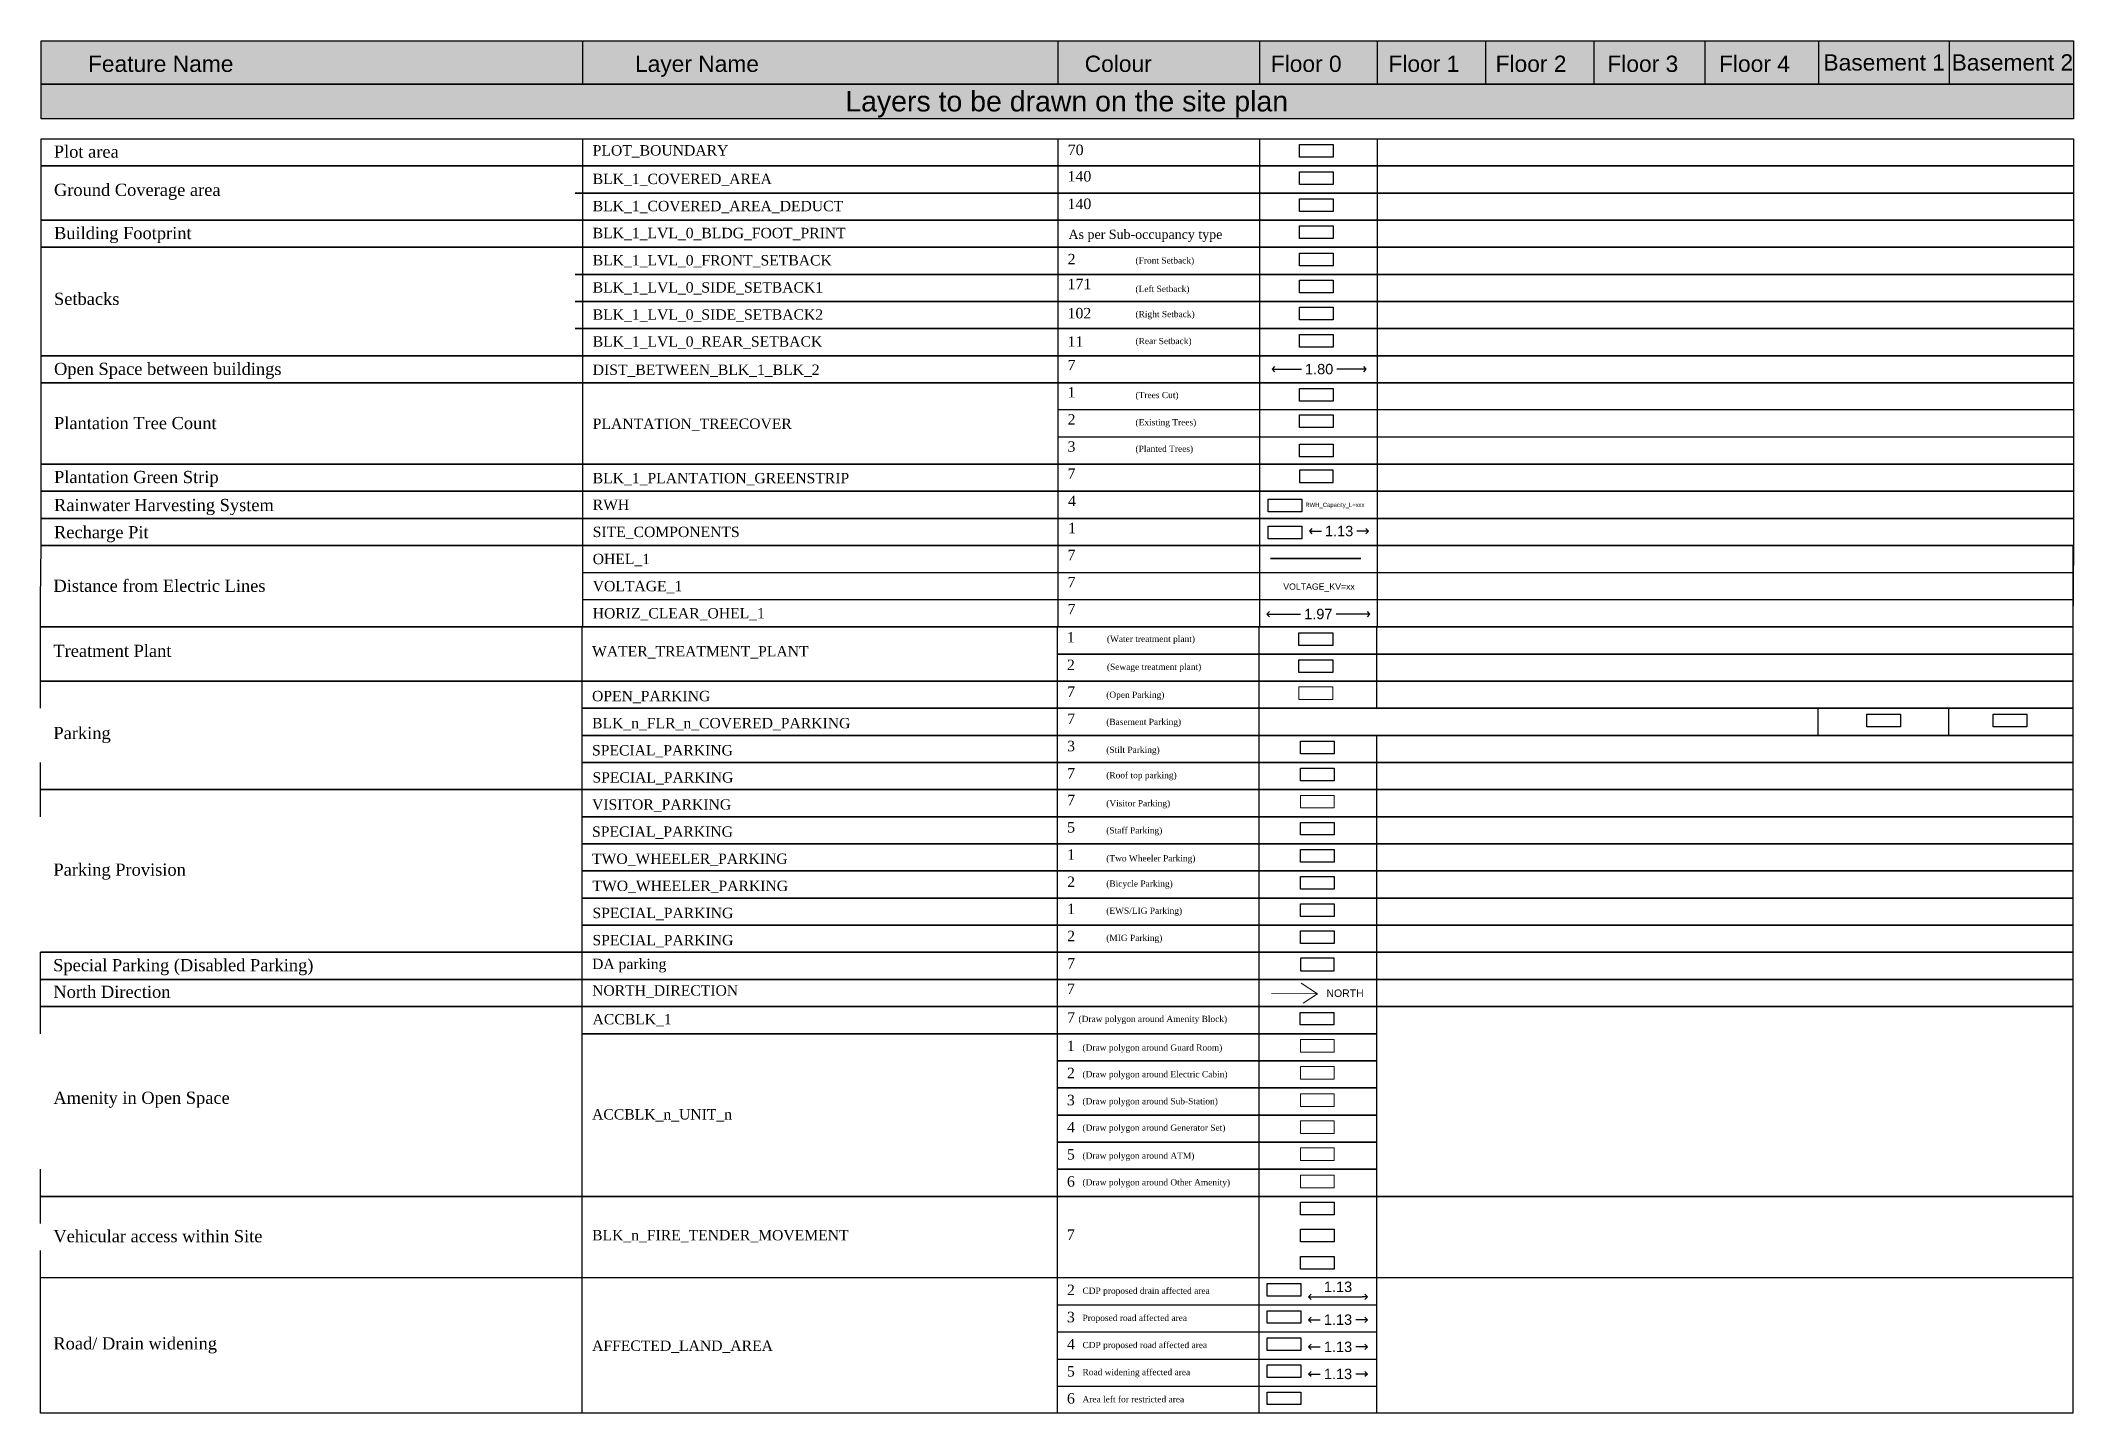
# Model space of a CAD drawing. Header units: millimetres. Extents: x -9481 to -9285, y 28735 to 28829.
# Drawn here: x -9481.26 to -9442.22, y 28802.96 to 28829.32 of the extents above; entities that cross this region are included whole.
import ezdxf

# ---------------------------------------------------------------- set-up
doc = ezdxf.new("R2010")
doc.units = ezdxf.units.MM
doc.header["$PDMODE"] = 34
doc.header["$PDSIZE"] = -15
doc.linetypes.add('CONTINULUS', pattern=[0])
for name, color, linetype in [('ACCBLK_1', 7, 'Continuous'), ('BLK_1_PLANTATION_GREENSTRIP', 7, 'Continuous'), ('DA parking', 7, 'Continuous'), ('DIST_BETWEEN_BLK_1_BLK_2', 7, 'Continuous'), ('HATCH', 7, 'Continuous'), ('PLANTATION_TREECOVER', 7, 'Continuous'), ('SITE_COMPONENTS', 7, 'Continuous'), ('TWO_WHEELER_PARKING', 7, 'Continuous'), ('WATER_TREATMENT_PLANT', 7, 'Continuous')]:
    doc.layers.add(name, color=color, linetype=linetype)
for name, color, linetype, lineweight in [('ACCBLK_1_UNIT_1', 7, 'Continuous', 0), ('AFFECTED_LAND_AREA', 1, 'Continuous', 30), ('NORTH_DIRECTION', 7, 'Continuous', 0), ('OPEN_PARKING', 7, 'Continuous', 0), ('PLAN', 7, 'Continuous', 40)]:
    doc.layers.add(name, color=color, linetype=linetype, lineweight=lineweight)
for name, color, linetype, plot in [('BLK_1_COVERED_AREA', 140, 'Continuous', False), ('BLK_1_COVERED_AREA_DEDUCT', 140, 'Continuous', False), ('BLK_1_FIRE_TENDER_MOVEMENT', 7, 'Continuous', False), ('BLK_1_FLR_-1_COVERED_PARKING', 7, 'Continuous', False), ('BLK_1_FLR_-2_COVERED_PARKING', 7, 'Continuous', False), ('BLK_1_LVL_0_BLDG_FOOT_PRINT', 1, 'Continuous', False), ('BLK_1_LVL_0_FRONT_SETBACK', 2, 'Continuous', False), ('BLK_1_LVL_0_REAR_SETBACK', 11, 'Continuous', False), ('BLK_1_LVL_0_SIDE_SETBACK1', 171, 'Continuous', False), ('BLK_1_LVL_0_SIDE_SETBACK2', 102, 'Continuous', False), ('BLK_2_FIRE_TENDER_MOVEMENT', 7, 'Continuous', False), ('BLK_3_FIRE_TENDER_MOVEMENT', 7, 'Continuous', False), ('HORIZ_CLEAR_OHEL_1', 7, 'Continuous', False), ('OHEL_1', 7, 'Continuous', False), ('PLOT_BOUNDARY', 70, 'Continuous', False), ('RWH', 4, 'Continuous', False), ('SPECIAL_PARKING', 7, 'Continuous', False), ('VOLTAGE_1', 7, 'Continuous', False)]:
    doc.layers.add(name, color=color, linetype=linetype, plot=plot)
doc.styles.add('Arial', font='arial.ttf', dxfattribs={"height": 0.2})
doc.styles.add('MtXpl_Georgia', font='georgiab.ttf')
doc.styles.get("Standard").update_dxf_attribs({"font": 'arial.ttf', "height": 0.25})
doc.styles.add('style2', font='arial.ttf', dxfattribs={"height": 0.3})
doc.dimstyles.new('INT DIM', dxfattribs={"dimtxt": 0.3, "dimasz": 0.1, "dimexe": 0.18, "dimexo": 0.0625, "dimgap": 0.09, "dimtad": 0, "dimzin": 0, "dimdsep": 46, "dimtxsty": 'style2', "dimblk": 'OPEN90', "dimcen": 0.09, "dimse1": 1, "dimse2": 1, "dimclrd": 250, "dimclrt": 256, "dimadec": 0, "dimazin": 0, "dimtfac": 1, "dimtofl": 0, "dimtmove": 0, "dimatfit": 3, "dimfxl": 0.18, "dimtolj": 1, "dimtzin": 0, "dimlwd": -1, "dimarcsym": 0})

msp = doc.modelspace()

# ---------------------------------------------------------------- texts
at = {"linetype": 'CONTINULUS', "style": 'MtXpl_Georgia'}
for s, height, p in [('Plot area', 0.2341, (-9481.005, 28827.068)), ('PLOT_BOUNDARY', 0.19901, (-9470.655, 28827.11)), ('70', 0.2012, (-9461.531, 28827.118)), ('140', 0.2012, (-9461.535, 28826.612)), ('Ground Coverage area', 0.23406, (-9481.002, 28826.335)), ('BLK_1_COVERED_AREA', 0.19901, (-9470.655, 28826.562)), ('BLK_1_COVERED_AREA_DEDUCT', 0.19901, (-9470.655, 28826.041)), ('140', 0.2012, (-9461.535, 28826.082)), ('Building Footprint', 0.23406, (-9481.001, 28825.505)), ('BLK_1_LVL_0_BLDG_FOOT_PRINT', 0.19901, (-9470.655, 28825.523)), ('As per Sub-occupancy type', 0.17748, (-9461.517, 28825.509)), ('2', 0.201, (-9461.534, 28825.021)), ('BLK_1_LVL_0_FRONT_SETBACK', 0.19901, (-9470.655, 28825)), ('(Front Setback)', 0.11941, (-9460.23, 28825.037)), ('Setbacks', 0.2341, (-9481.001, 28824.242)), ('BLK_1_LVL_0_SIDE_SETBACK1', 0.19901, (-9470.655, 28824.479)), ('171', 0.2012, (-9461.535, 28824.544)), ('(Left Setback)', 0.11941, (-9460.23, 28824.49)), ('BLK_1_LVL_0_SIDE_SETBACK2', 0.19901, (-9470.655, 28823.958)), ('102', 0.2012, (-9461.535, 28823.983)), ('(Right Setback)', 0.11941, (-9460.23, 28824.006)), ('BLK_1_LVL_0_REAR_SETBACK', 0.19901, (-9470.655, 28823.44)), ('11', 0.2012, (-9461.535, 28823.438)), ('(Rear Setback)', 0.11941, (-9460.23, 28823.489)), ('Open Space between buildings', 0.23406, (-9481.001, 28822.897)), ('DIST_BETWEEN_BLK_1_BLK_2', 0.19901, (-9470.655, 28822.898)), ('7', 0.201, (-9461.535, 28822.985)), ('1', 0.201, (-9461.535, 28822.465)), ('(Trees Cut)', 0.11941, (-9460.23, 28822.452)), ('Plantation Tree Count', 0.23406, (-9481.001, 28821.857)), ('2', 0.201, (-9461.535, 28821.944)), ('PLANTATION_TREECOVER', 0.19901, (-9470.655, 28821.861)), ('(Existing Trees)', 0.11941, (-9460.23, 28821.93)), ('3', 0.201, (-9461.535, 28821.423)), ('(Planted Trees)', 0.11941, (-9460.23, 28821.421)), ('Plantation Green Strip', 0.23406, (-9481.001, 28820.821)), ('BLK_1_PLANTATION_GREENSTRIP', 0.19901, (-9470.655, 28820.817)), ('7', 0.201, (-9461.535, 28820.903)), ('4', 0.201, (-9461.526, 28820.378)), ('Rainwater Harvesting System', 0.23406, (-9481.001, 28820.283)), ('RWH', 0.199, (-9470.655, 28820.306)), ('Recharge Pit', 0.23406, (-9481.001, 28819.762)), ('SITE_COMPONENTS', 0.19901, (-9470.655, 28819.785)), ('1', 0.201, (-9461.526, 28819.857)), ('OHEL_1', 0.199, (-9470.655, 28819.265)), ('7', 0.201, (-9461.535, 28819.341)), ('Distance from Electric Lines', 0.23406, (-9481.013, 28818.733)), ('7', 0.201, (-9461.535, 28818.82)), ('VOLTAGE_1', 0.199, (-9470.655, 28818.744)), ('HORIZ_CLEAR_OHEL_1', 0.19901, (-9470.655, 28818.223)), ('7', 0.201, (-9461.535, 28818.3)), ('1', 0.201, (-9461.547, 28817.761)), ('(Water treatment plant)', 0.11941, (-9460.78, 28817.771)), ('Treatment Plant', 0.23406, (-9481.014, 28817.484)), ('WATER_TREATMENT_PLANT', 0.19901, (-9470.667, 28817.492)), ('2', 0.201, (-9461.547, 28817.231)), ('(Sewage treatment plant)', 0.11941, (-9460.78, 28817.234)), ('OPEN_PARKING', 0.19901, (-9470.668, 28816.633)), ('7', 0.201, (-9461.543, 28816.717)), ('(Open Parking)', 0.11941, (-9460.792, 28816.697)), ('BLK_n_FLR_n_COVERED_PARKING', 0.19901, (-9470.667, 28816.113)), ('7', 0.201, (-9461.543, 28816.194)), ('(Basement Parking)', 0.11941, (-9460.792, 28816.177)), ('Parking', 0.2341, (-9481.013, 28815.906)), ('3', 0.201, (-9461.543, 28815.672)), ('SPECIAL_PARKING', 0.19901, (-9470.668, 28815.592)), ('(Stilt Parking)', 0.11941, (-9460.792, 28815.641)), ('SPECIAL_PARKING', 0.19901, (-9470.66, 28815.071)), ('7', 0.201, (-9461.543, 28815.149)), ('(Roof top parking)', 0.11941, (-9460.792, 28815.154)), ('VISITOR_PARKING', 0.19901, (-9470.668, 28814.551)), ('7', 0.201, (-9461.543, 28814.635)), ('(Visitor Parking)', 0.11941, (-9460.792, 28814.615)), ('5', 0.201, (-9461.543, 28814.112)), ('SPECIAL_PARKING', 0.19901, (-9470.667, 28814.03)), ('(Staff Parking)', 0.11941, (-9460.792, 28814.095)), ('Parking Provision', 0.23406, (-9481.013, 28813.283)), ('TWO_WHEELER_PARKING', 0.19901, (-9470.668, 28813.509)), ('1', 0.201, (-9461.543, 28813.589)), ('(Two Wheeler Parking)', 0.11941, (-9460.792, 28813.558)), ('TWO_WHEELER_PARKING', 0.19901, (-9470.66, 28812.989)), ('2', 0.201, (-9461.543, 28813.066)), ('(Bicycle Parking)', 0.11941, (-9460.792, 28813.072)), ('1', 0.201, (-9461.543, 28812.545)), ('SPECIAL_PARKING', 0.19901, (-9470.66, 28812.468)), ('(EWS/LIG Parking)', 0.11941, (-9460.792, 28812.551)), ('SPECIAL_PARKING', 0.19901, (-9470.66, 28811.947)), ('2', 0.201, (-9461.543, 28812.025)), ('(MIG Parking)', 0.11941, (-9460.792, 28812.03)), ('Special Parking (Disabled Parking)', 0.23406, (-9481.017, 28811.449)), ('DA parking', 0.199, (-9470.667, 28811.49)), ('7', 0.201, (-9461.543, 28811.499)), ('North Direction', 0.23406, (-9481.013, 28810.937)), ('NORTH_DIRECTION', 0.19901, (-9470.667, 28810.98)), ('7', 0.201, (-9461.547, 28811.011)), ('ACCBLK_1', 0.199, (-9470.658, 28810.429)), ('7', 0.201, (-9461.543, 28810.462)), ('(Draw polygon around Amenity Block)', 0.11941, (-9461.325, 28810.474)), ('1', 0.201, (-9461.547, 28809.916)), ('(Draw polygon around Guard Room)', 0.11941, (-9461.248, 28809.923)), ('2', 0.201, (-9461.547, 28809.395)), ('(Draw polygon around Electric Cabin)', 0.11941, (-9461.248, 28809.413)), ('Amenity in Open Space', 0.23406, (-9481.013, 28808.903)), ('3', 0.201, (-9461.547, 28808.875)), ('(Draw polygon around Sub-Station)', 0.11941, (-9461.248, 28808.895)), ('ACCBLK_n_UNIT_n', 0.19901, (-9470.667, 28808.602)), ('4', 0.201, (-9461.547, 28808.354)), ('(Draw polygon around Generator Set)', 0.11941, (-9461.248, 28808.385)), ('5', 0.201, (-9461.547, 28807.833)), ('(Draw polygon around ATM)', 0.11941, (-9461.248, 28807.848)), ('6', 0.201, (-9461.547, 28807.313)), ('(Draw polygon around Other Amenity)', 0.11941, (-9461.248, 28807.337)), ('Vehicular access within Site', 0.23406, (-9481.013, 28806.245)), ('BLK_n_FIRE_TENDER_MOVEMENT', 0.19901, (-9470.667, 28806.282)), ('7', 0.201, (-9461.547, 28806.291)), ('2', 0.201, (-9461.547, 28805.23)), ('CDP proposed drain affected area ', 0.11941, (-9461.248, 28805.255)), ('3', 0.201, (-9461.547, 28804.709)), ('Proposed road affected area', 0.11941, (-9461.248, 28804.734)), ('Road/ Drain widening', 0.23406, (-9481.013, 28804.187)), ('AFFECTED_LAND_AREA', 0.19901, (-9470.667, 28804.16)), ('4', 0.201, (-9461.547, 28804.189)), ('CDP proposed road affected area', 0.11941, (-9461.248, 28804.213)), ('5', 0.201, (-9461.547, 28803.668)), ('Road widening affected area', 0.11941, (-9461.248, 28803.693)), ('6', 0.201, (-9461.547, 28803.147)), ('Area left for restricted area', 0.11941, (-9461.248, 28803.172))]:
    msp.add_text(s, height=height, dxfattribs=at).set_placement(p)
at = {"color": 18, "true_color": 0x000000, "insert": (-9465.804, 28828.348), "char_height": 0.39118, "attachment_point": 1}
msp.add_mtext_dynamic_manual_height_columns('Layers to be drawn on the site plan', width=11.88863, gutter_width=1.633, heights=[0], dxfattribs=at)
at = {"layer": 'NORTH_DIRECTION', "color": 7, "insert": (-9456.563, 28811.099), "char_height": 0.144, "attachment_point": 1}
msp.add_mtext_dynamic_manual_height_columns('NORTH', width=0.82897, gutter_width=0.72, heights=[0], dxfattribs=at)
at = {"layer": 'RWH', "color": 4, "insert": (-9456.967, 28820.443), "char_height": 0.081, "attachment_point": 1}
msp.add_mtext_dynamic_manual_height_columns('RWH_Capacity_L=xxx', width=0.42206, gutter_width=0.405, heights=[0], dxfattribs=at)
at = {"layer": 'VOLTAGE_1', "color": 7, "linetype": 'CONTINULUS', "ltscale": 0.05, "insert": (-9457.392, 28818.894), "char_height": 0.12, "attachment_point": 1, "style": 'Arial'}
msp.add_mtext_dynamic_manual_height_columns('VOLTAGE_KV=xx', width=22.85046, gutter_width=0.6, heights=[0], dxfattribs=at)

# ---------------------------------------------------------------- blocks, each defined once
blk = doc.blocks.new('_Open90')
at = {"layer": 'PLAN', "color": 0, "lineweight": -2}
for p, q in [((0, 0), (-1, 0)), ((-0.5, 0.5), (0, 0)), ((0, 0), (-0.5, -0.5))]:
    blk.add_line(p, q, dxfattribs=at)
blk = doc.blocks.new('*D5')
at = {"layer": 'Defpoints', "color": 0, "linetype": 'CONTINULUS', "ltscale": 0.05, "transparency": 16777216}
for p in [(-9457.602, 28823.008), (-9455.804, 28823.008), (-9455.804, 28823.008)]:
    blk.add_point(p, dxfattribs=at)
at = {"layer": 'DIST_BETWEEN_BLK_1_BLK_2', "color": 250, "ltscale": 0.05, "transparency": 16777216}
for p, q in [((-9457.502, 28823.008), (-9457.043, 28823.008)), ((-9455.904, 28823.008), (-9456.363, 28823.008))]:
    blk.add_line(p, q, dxfattribs=at)
at = {"layer": 'DIST_BETWEEN_BLK_1_BLK_2', "color": 250, "linetype": 'CONTINULUS', "ltscale": 0.05, "transparency": 16777216, "xscale": 0.1, "yscale": 0.1, "zscale": 0.1, "rotation": 180}
blk.add_blockref('_Open90', (-9457.602, 28823.008), dxfattribs=at)
at = {"layer": 'DIST_BETWEEN_BLK_1_BLK_2', "color": 250, "linetype": 'CONTINULUS', "ltscale": 0.05, "transparency": 16777216, "xscale": 0.1, "yscale": 0.1, "zscale": 0.1}
blk.add_blockref('_Open90', (-9455.804, 28823.008), dxfattribs=at)
at = {"layer": 'DIST_BETWEEN_BLK_1_BLK_2', "linetype": 'CONTINULUS', "ltscale": 0.05, "transparency": 16777216, "insert": (-9456.703, 28823.008), "char_height": 0.2, "attachment_point": 5, "style": 'Arial', "bg_fill": 3, "box_fill_scale": 1.1, "bg_fill_color": 256, "bg_fill_true_color": 13158600, "bg_fill_transparency": 0}
blk.add_mtext('\\A1;1.80', dxfattribs=at)
blk = doc.blocks.new('*D6')
at = {"layer": 'Defpoints', "color": 0, "linetype": 'CONTINULUS', "ltscale": 0.05, "transparency": 16777216}
for p in [(-9456.885, 28819.88), (-9455.754, 28819.899), (-9455.754, 28819.899)]:
    blk.add_point(p, dxfattribs=at)
at = {"layer": 'SITE_COMPONENTS', "color": 250, "ltscale": 0.05, "transparency": 16777216}
for p, q in [((-9456.785, 28819.899), (-9456.66, 28819.899)), ((-9455.854, 28819.899), (-9455.979, 28819.899))]:
    blk.add_line(p, q, dxfattribs=at)
at = {"layer": 'SITE_COMPONENTS', "color": 250, "linetype": 'CONTINULUS', "ltscale": 0.05, "transparency": 16777216, "xscale": 0.1, "yscale": 0.1, "zscale": 0.1, "rotation": 180}
blk.add_blockref('_Open90', (-9456.885, 28819.899), dxfattribs=at)
at = {"layer": 'SITE_COMPONENTS', "color": 250, "linetype": 'CONTINULUS', "ltscale": 0.05, "transparency": 16777216, "xscale": 0.1, "yscale": 0.1, "zscale": 0.1}
blk.add_blockref('_Open90', (-9455.754, 28819.899), dxfattribs=at)
at = {"layer": 'SITE_COMPONENTS', "linetype": 'CONTINULUS', "ltscale": 0.05, "transparency": 16777216, "insert": (-9456.32, 28819.899), "char_height": 0.2, "attachment_point": 5, "style": 'Arial', "bg_fill": 3, "box_fill_scale": 1.1, "bg_fill_color": 256, "bg_fill_true_color": 13158600, "bg_fill_transparency": 0}
blk.add_mtext('\\A1;1.13', dxfattribs=at)
blk = doc.blocks.new('*D7')
at = {"layer": 'Defpoints', "color": 0, "linetype": 'CONTINULUS', "ltscale": 0.05, "transparency": 16777216}
for p in [(-9457.705, 28818.308), (-9455.733, 28818.308), (-9455.733, 28818.306)]:
    blk.add_point(p, dxfattribs=at)
at = {"layer": 'HORIZ_CLEAR_OHEL_1', "color": 250, "ltscale": 0.05, "transparency": 16777216}
for p, q in [((-9457.605, 28818.306), (-9457.059, 28818.306)), ((-9455.833, 28818.306), (-9456.379, 28818.306))]:
    blk.add_line(p, q, dxfattribs=at)
at = {"layer": 'HORIZ_CLEAR_OHEL_1', "color": 250, "linetype": 'CONTINULUS', "ltscale": 0.05, "transparency": 16777216, "xscale": 0.1, "yscale": 0.1, "zscale": 0.1, "rotation": 180}
blk.add_blockref('_Open90', (-9457.705, 28818.306), dxfattribs=at)
at = {"layer": 'HORIZ_CLEAR_OHEL_1', "color": 250, "linetype": 'CONTINULUS', "ltscale": 0.05, "transparency": 16777216, "xscale": 0.1, "yscale": 0.1, "zscale": 0.1}
blk.add_blockref('_Open90', (-9455.733, 28818.306), dxfattribs=at)
at = {"layer": 'HORIZ_CLEAR_OHEL_1', "linetype": 'CONTINULUS', "ltscale": 0.05, "transparency": 16777216, "insert": (-9456.719, 28818.306), "char_height": 0.2, "attachment_point": 5, "style": 'Arial', "bg_fill": 3, "box_fill_scale": 1.1, "bg_fill_color": 256, "bg_fill_true_color": 13158600, "bg_fill_transparency": 0}
blk.add_mtext('\\A1;1.97', dxfattribs=at)
blk = doc.blocks.new('*D314')
at = {"layer": 'AFFECTED_LAND_AREA', "color": 250, "ltscale": 0.5, "transparency": 16777216}
blk.add_line((-9456.806, 28805.197), (-9455.875, 28805.197), dxfattribs=at)
at = {"layer": 'Defpoints', "color": 0, "ltscale": 0.5, "transparency": 16777216}
for p in [(-9456.906, 28805.178), (-9455.775, 28805.197), (-9455.775, 28805.197)]:
    blk.add_point(p, dxfattribs=at)
at = {"layer": 'AFFECTED_LAND_AREA', "color": 250, "ltscale": 0.5, "transparency": 16777216, "xscale": 0.1, "yscale": 0.1, "zscale": 0.1, "rotation": 180}
blk.add_blockref('_Open90', (-9456.906, 28805.197), dxfattribs=at)
at = {"layer": 'AFFECTED_LAND_AREA', "color": 250, "ltscale": 0.5, "transparency": 16777216, "xscale": 0.1, "yscale": 0.1, "zscale": 0.1}
blk.add_blockref('_Open90', (-9455.775, 28805.197), dxfattribs=at)
at = {"layer": 'AFFECTED_LAND_AREA', "ltscale": 0.5, "transparency": 16777216, "insert": (-9456.341, 28805.389), "char_height": 0.2, "attachment_point": 5, "style": 'Arial', "bg_fill": 3, "box_fill_scale": 1.1, "bg_fill_color": 256, "bg_fill_true_color": 13158600, "bg_fill_transparency": 0}
blk.add_mtext('\\A1;1.13', dxfattribs=at)
blk = doc.blocks.new('*D315')
at = {"layer": 'AFFECTED_LAND_AREA', "color": 250, "ltscale": 0.5, "transparency": 16777216}
for p, q in [((-9456.806, 28804.758), (-9456.681, 28804.758)), ((-9455.875, 28804.758), (-9456, 28804.758))]:
    blk.add_line(p, q, dxfattribs=at)
at = {"layer": 'Defpoints', "color": 0, "ltscale": 0.5, "transparency": 16777216}
for p in [(-9456.906, 28804.739), (-9455.775, 28804.758), (-9455.775, 28804.758)]:
    blk.add_point(p, dxfattribs=at)
at = {"layer": 'AFFECTED_LAND_AREA', "color": 250, "ltscale": 0.5, "transparency": 16777216, "xscale": 0.1, "yscale": 0.1, "zscale": 0.1, "rotation": 180}
blk.add_blockref('_Open90', (-9456.906, 28804.758), dxfattribs=at)
at = {"layer": 'AFFECTED_LAND_AREA', "color": 250, "ltscale": 0.5, "transparency": 16777216, "xscale": 0.1, "yscale": 0.1, "zscale": 0.1}
blk.add_blockref('_Open90', (-9455.775, 28804.758), dxfattribs=at)
at = {"layer": 'AFFECTED_LAND_AREA', "ltscale": 0.5, "transparency": 16777216, "insert": (-9456.341, 28804.758), "char_height": 0.2, "attachment_point": 5, "style": 'Arial', "bg_fill": 3, "box_fill_scale": 1.1, "bg_fill_color": 256, "bg_fill_true_color": 13158600, "bg_fill_transparency": 0}
blk.add_mtext('\\A1;1.13', dxfattribs=at)
blk = doc.blocks.new('*D316')
at = {"layer": 'AFFECTED_LAND_AREA', "color": 250, "ltscale": 0.5, "transparency": 16777216}
for p, q in [((-9456.806, 28804.237), (-9456.681, 28804.237)), ((-9455.875, 28804.237), (-9456, 28804.237))]:
    blk.add_line(p, q, dxfattribs=at)
at = {"layer": 'Defpoints', "color": 0, "ltscale": 0.5, "transparency": 16777216}
for p in [(-9456.906, 28804.219), (-9455.775, 28804.237), (-9455.775, 28804.237)]:
    blk.add_point(p, dxfattribs=at)
at = {"layer": 'AFFECTED_LAND_AREA', "color": 250, "ltscale": 0.5, "transparency": 16777216, "xscale": 0.1, "yscale": 0.1, "zscale": 0.1, "rotation": 180}
blk.add_blockref('_Open90', (-9456.906, 28804.237), dxfattribs=at)
at = {"layer": 'AFFECTED_LAND_AREA', "color": 250, "ltscale": 0.5, "transparency": 16777216, "xscale": 0.1, "yscale": 0.1, "zscale": 0.1}
blk.add_blockref('_Open90', (-9455.775, 28804.237), dxfattribs=at)
at = {"layer": 'AFFECTED_LAND_AREA', "ltscale": 0.5, "transparency": 16777216, "insert": (-9456.341, 28804.237), "char_height": 0.2, "attachment_point": 5, "style": 'Arial', "bg_fill": 3, "box_fill_scale": 1.1, "bg_fill_color": 256, "bg_fill_true_color": 13158600, "bg_fill_transparency": 0}
blk.add_mtext('\\A1;1.13', dxfattribs=at)
blk = doc.blocks.new('*D317')
at = {"layer": 'AFFECTED_LAND_AREA', "color": 250, "ltscale": 0.5, "transparency": 16777216}
for p, q in [((-9456.806, 28803.716), (-9456.681, 28803.716)), ((-9455.875, 28803.716), (-9456, 28803.716))]:
    blk.add_line(p, q, dxfattribs=at)
at = {"layer": 'Defpoints', "color": 0, "ltscale": 0.5, "transparency": 16777216}
for p in [(-9456.906, 28803.698), (-9455.775, 28803.716), (-9455.775, 28803.716)]:
    blk.add_point(p, dxfattribs=at)
at = {"layer": 'AFFECTED_LAND_AREA', "color": 250, "ltscale": 0.5, "transparency": 16777216, "xscale": 0.1, "yscale": 0.1, "zscale": 0.1, "rotation": 180}
blk.add_blockref('_Open90', (-9456.906, 28803.716), dxfattribs=at)
at = {"layer": 'AFFECTED_LAND_AREA', "color": 250, "ltscale": 0.5, "transparency": 16777216, "xscale": 0.1, "yscale": 0.1, "zscale": 0.1}
blk.add_blockref('_Open90', (-9455.775, 28803.716), dxfattribs=at)
at = {"layer": 'AFFECTED_LAND_AREA', "ltscale": 0.5, "transparency": 16777216, "insert": (-9456.341, 28803.716), "char_height": 0.2, "attachment_point": 5, "style": 'Arial', "bg_fill": 3, "box_fill_scale": 1.1, "bg_fill_color": 256, "bg_fill_true_color": 13158600, "bg_fill_transparency": 0}
blk.add_mtext('\\A1;1.13', dxfattribs=at)
blk = doc.blocks.new('Ho')
at = {"true_color": 0x991b1e}
h = blk.add_hatch(color=244, dxfattribs=at)
h.dxf.hatch_style = 1
h.paths.add_polyline_path([(-9481.246, 28805.433), (-9481.246, 28804.6), (-9470.852, 28804.6), (-9470.852, 28805.433)], flags=17)
h.paths.add_polyline_path([(-9470.852, 28805.433), (-9470.852, 28804.6), (-9461.72, 28804.6), (-9461.72, 28805.433)], flags=17)
h.paths.add_polyline_path([(-9457.85, 28804.6), (-9457.85, 28805.433), (-9461.72, 28805.433), (-9461.72, 28804.6)], flags=17)
h.paths.add_polyline_path([(-9457.85, 28805.433), (-9457.85, 28804.6), (-9455.59, 28804.6), (-9455.59, 28805.433)], flags=17)
h.paths.add_polyline_path([(-9455.59, 28805.433), (-9455.59, 28804.6), (-9453.509, 28804.6), (-9453.509, 28805.433)], flags=17)
h.paths.add_polyline_path([(-9453.509, 28805.433), (-9453.509, 28804.6), (-9451.428, 28804.6), (-9451.428, 28805.433)], flags=17)
h.paths.add_polyline_path([(-9449.296, 28805.433), (-9451.428, 28805.433), (-9451.428, 28804.6), (-9449.296, 28804.6)], flags=17)
h.paths.add_polyline_path([(-9447.114, 28805.433), (-9449.296, 28805.433), (-9449.296, 28804.6), (-9447.114, 28804.6)], flags=17)
h.paths.add_polyline_path([(-9447.114, 28804.6), (-9444.602, 28804.6), (-9444.602, 28805.433), (-9447.114, 28805.433)], flags=17)
h.paths.add_polyline_path([(-9442.218, 28804.6), (-9442.218, 28805.433), (-9444.602, 28805.433), (-9444.602, 28804.6)])
for p, q in [((-9470.852, 28805.433), (-9470.852, 28804.6)), ((-9461.72, 28805.433), (-9461.72, 28804.598)), ((-9457.85, 28805.433), (-9457.85, 28804.6)), ((-9455.59, 28805.433), (-9455.59, 28804.6)), ((-9453.509, 28805.433), (-9453.509, 28804.6)), ((-9451.428, 28805.433), (-9451.428, 28804.6)), ((-9449.296, 28805.433), (-9449.296, 28804.6)), ((-9447.114, 28805.433), (-9447.114, 28804.6)), ((-9444.602, 28805.433), (-9444.602, 28804.6))]:
    blk.add_line(p, q)
blk.add_lwpolyline([(-9481.246, 28805.433), (-9442.218, 28805.433), (-9442.218, 28804.6), (-9481.246, 28804.6), (-9481.246, 28805.433)], close=True)
at = {"color": 18, "true_color": 0x000000, "char_height": 0.31294, "attachment_point": 1}
for s, width, gutter_width, insert in [('{\\C256;Feature Name}', 11.88863, 1.633, (-9480.349, 28805.146)), ('{\\C256;Layer Name}', 11.88863, 1.633, (-9469.843, 28805.146)), ('{\\C256;Colour}', 11.88863, 1.633, (-9461.206, 28805.146)), ('{\\C256;Floor 0}', 11.88863, 1.633, (-9457.632, 28805.146)), ('{\\C256;Floor 1}', 11.88863, 1.633, (-9455.372, 28805.146)), ('{\\C256;Floor 2}', 11.88863, 1.633, (-9453.314, 28805.146)), ('{\\C256;Floor 3}', 11.88863, 1.633, (-9451.167, 28805.146)), ('{\\C256;Floor 4}', 11.88863, 1.633, (-9449.023, 28805.146)), ('{\\C256;Basement 1}', 9.5109, 1.306, (-9447.017, 28805.172)), ('{\\C256;Basement 2}', 9.5109, 1.306, (-9444.555, 28805.172))]:
    blk.add_mtext_dynamic_manual_height_columns(s, width=width, gutter_width=gutter_width, heights=[0], dxfattribs=dict(at, insert=insert))

# ---------------------------------------------------------------- hatches: boundary and pattern name
at = {"layer": 'HATCH', "linetype": 'CONTINULUS', "ltscale": 0.05, "true_color": 0xf7abae}
h = msp.add_hatch(color=241, dxfattribs=at)
h.dxf.hatch_style = 1
h.paths.add_polyline_path([(-9481.246, 28828.482), (-9481.246, 28827.813), (-9442.218, 28827.813), (-9442.218, 28828.482)])

# ---------------------------------------------------------------- linework, layer by layer
for p, q in [((-9470.852, 28827.431), (-9470.852, 28826.911)), ((-9461.72, 28827.431), (-9461.72, 28826.909)), ((-9457.85, 28827.431), (-9457.85, 28826.911)), ((-9455.59, 28827.431), (-9455.59, 28826.911)), ((-9470.852, 28826.911), (-9470.852, 28826.39)), ((-9461.72, 28826.911), (-9461.72, 28826.389)), ((-9457.85, 28826.911), (-9457.85, 28826.39)), ((-9455.59, 28826.911), (-9455.59, 28826.39)), ((-9470.852, 28826.39), (-9470.852, 28825.349)), ((-9461.72, 28826.39), (-9461.72, 28825.349)), ((-9457.85, 28826.39), (-9457.85, 28825.349)), ((-9455.59, 28826.39), (-9455.59, 28825.349)), ((-9470.852, 28825.349), (-9470.852, 28824.828)), ((-9461.72, 28825.349), (-9461.72, 28824.827)), ((-9457.85, 28825.349), (-9457.85, 28824.828)), ((-9455.59, 28825.349), (-9455.59, 28824.828)), ((-9470.852, 28824.828), (-9470.852, 28824.307)), ((-9461.72, 28824.828), (-9461.72, 28824.306)), ((-9457.85, 28824.828), (-9457.85, 28824.307)), ((-9455.59, 28824.828), (-9455.59, 28824.307)), ((-9470.852, 28824.307), (-9470.852, 28823.787)), ((-9461.72, 28824.307), (-9461.72, 28823.785)), ((-9457.85, 28824.307), (-9457.85, 28823.787)), ((-9455.59, 28824.307), (-9455.59, 28823.787)), ((-9470.852, 28823.787), (-9470.852, 28823.266)), ((-9461.72, 28823.787), (-9461.72, 28823.265)), ((-9457.85, 28823.787), (-9457.85, 28823.266)), ((-9455.59, 28823.787), (-9455.59, 28823.266)), ((-9442.218, 28823.266), (-9481.246, 28823.266)), ((-9470.852, 28823.266), (-9470.852, 28822.745)), ((-9461.72, 28823.266), (-9461.72, 28822.744)), ((-9457.85, 28823.266), (-9457.85, 28822.745)), ((-9455.59, 28823.266), (-9455.59, 28822.745)), ((-9481.246, 28822.745), (-9442.218, 28822.745)), ((-9481.246, 28822.225), (-9481.246, 28822.745)), ((-9470.852, 28822.745), (-9470.852, 28822.225)), ((-9461.72, 28822.745), (-9461.72, 28822.223)), ((-9457.85, 28822.745), (-9457.85, 28822.225)), ((-9455.59, 28822.745), (-9455.59, 28822.225)), ((-9442.218, 28822.745), (-9442.218, 28822.225)), ((-9481.246, 28821.704), (-9481.246, 28822.225)), ((-9470.852, 28822.225), (-9470.852, 28821.704)), ((-9461.72, 28822.225), (-9461.72, 28821.703)), ((-9442.218, 28822.225), (-9461.72, 28822.225)), ((-9457.85, 28822.225), (-9457.85, 28821.704)), ((-9455.59, 28822.225), (-9455.59, 28821.704)), ((-9442.218, 28822.225), (-9442.218, 28821.704)), ((-9481.246, 28821.184), (-9481.246, 28821.704)), ((-9470.852, 28821.704), (-9470.852, 28821.184)), ((-9461.72, 28821.704), (-9461.72, 28821.182)), ((-9442.218, 28821.704), (-9461.72, 28821.704)), ((-9457.85, 28821.704), (-9457.85, 28821.184)), ((-9455.59, 28821.704), (-9455.59, 28821.184)), ((-9442.218, 28821.704), (-9442.218, 28821.184)), ((-9442.218, 28821.184), (-9481.246, 28821.184)), ((-9470.852, 28821.184), (-9470.852, 28820.663)), ((-9461.72, 28821.184), (-9461.72, 28820.661)), ((-9457.85, 28821.184), (-9457.85, 28820.663)), ((-9455.59, 28821.184), (-9455.59, 28820.663)), ((-9470.852, 28820.663), (-9470.852, 28820.142)), ((-9461.72, 28820.663), (-9461.72, 28820.141)), ((-9457.85, 28820.663), (-9457.85, 28820.142)), ((-9455.59, 28820.663), (-9455.59, 28820.142)), ((-9470.852, 28820.142), (-9470.852, 28819.622)), ((-9461.72, 28820.142), (-9461.72, 28819.62)), ((-9457.85, 28820.142), (-9457.85, 28819.622)), ((-9455.59, 28820.142), (-9455.59, 28819.622)), ((-9470.852, 28819.622), (-9470.852, 28819.101)), ((-9461.72, 28819.622), (-9461.72, 28819.099)), ((-9457.85, 28819.622), (-9457.85, 28819.101)), ((-9442.23, 28819.622), (-9442.23, 28819.101)), ((-9470.852, 28819.101), (-9470.852, 28818.58)), ((-9442.23, 28819.101), (-9470.852, 28819.101)), ((-9461.72, 28819.101), (-9461.72, 28818.579)), ((-9457.85, 28819.101), (-9457.85, 28818.58)), ((-9455.59, 28819.101), (-9455.59, 28818.58)), ((-9442.23, 28819.101), (-9442.23, 28818.58)), ((-9470.852, 28818.58), (-9470.852, 28818.06)), ((-9442.23, 28818.58), (-9470.852, 28818.58)), ((-9461.72, 28818.58), (-9461.72, 28818.058)), ((-9457.85, 28818.58), (-9457.85, 28818.06)), ((-9455.59, 28818.58), (-9455.59, 28818.06)), ((-9442.23, 28818.58), (-9442.23, 28818.06)), ((-9470.864, 28818.06), (-9470.864, 28817.018)), ((-9461.732, 28818.06), (-9461.732, 28817.018)), ((-9470.864, 28817.018), (-9470.864, 28816.498)), ((-9461.732, 28817.018), (-9461.732, 28816.496)), ((-9457.862, 28817.018), (-9457.862, 28816.498)), ((-9455.602, 28817.018), (-9455.602, 28816.498)), ((-9470.864, 28816.498), (-9470.864, 28815.977)), ((-9461.732, 28816.498), (-9461.732, 28815.976)), ((-9457.862, 28816.498), (-9457.862, 28815.977)), ((-9447.126, 28816.498), (-9447.126, 28815.977)), ((-9444.614, 28816.498), (-9444.614, 28815.977)), ((-9470.864, 28815.977), (-9470.864, 28815.456)), ((-9461.732, 28815.977), (-9461.732, 28815.455)), ((-9457.862, 28815.977), (-9457.862, 28815.456)), ((-9455.602, 28815.977), (-9455.602, 28815.456)), ((-9470.864, 28815.456), (-9470.864, 28814.936)), ((-9461.732, 28815.456), (-9461.732, 28814.934)), ((-9457.862, 28815.456), (-9457.862, 28814.936)), ((-9455.602, 28815.456), (-9455.602, 28814.936)), ((-9470.864, 28814.936), (-9470.864, 28814.415)), ((-9461.732, 28814.936), (-9461.732, 28814.414)), ((-9457.862, 28814.936), (-9457.862, 28814.415)), ((-9455.602, 28814.936), (-9455.602, 28813.894)), ((-9470.864, 28814.415), (-9470.864, 28813.894)), ((-9461.732, 28814.415), (-9461.732, 28813.893)), ((-9457.862, 28814.415), (-9457.862, 28813.894)), ((-9470.864, 28813.894), (-9470.864, 28813.374)), ((-9461.732, 28813.894), (-9461.732, 28813.372)), ((-9457.862, 28813.894), (-9457.862, 28813.374)), ((-9455.602, 28813.894), (-9455.602, 28813.374)), ((-9470.864, 28813.374), (-9470.864, 28812.853)), ((-9461.732, 28813.374), (-9461.732, 28812.852)), ((-9457.862, 28813.374), (-9457.862, 28812.853)), ((-9455.602, 28813.374), (-9455.602, 28812.853)), ((-9470.864, 28812.853), (-9470.864, 28812.333)), ((-9461.732, 28812.853), (-9461.732, 28812.331)), ((-9457.862, 28812.853), (-9457.862, 28812.333)), ((-9455.602, 28812.853), (-9455.602, 28812.333)), ((-9470.864, 28812.333), (-9470.864, 28811.812)), ((-9461.732, 28812.333), (-9461.732, 28811.81)), ((-9457.862, 28812.333), (-9457.862, 28811.812)), ((-9455.602, 28812.333), (-9455.602, 28811.812)), ((-9470.864, 28811.812), (-9470.864, 28811.291)), ((-9461.732, 28811.812), (-9461.732, 28811.29)), ((-9457.862, 28811.812), (-9457.862, 28811.291)), ((-9455.602, 28811.812), (-9455.602, 28811.291)), ((-9470.864, 28811.291), (-9470.864, 28810.771)), ((-9461.732, 28811.291), (-9461.732, 28810.769)), ((-9457.862, 28811.291), (-9457.862, 28810.771)), ((-9455.602, 28811.291), (-9455.602, 28810.771)), ((-9470.864, 28810.771), (-9470.864, 28810.25)), ((-9461.732, 28810.771), (-9461.732, 28810.248)), ((-9457.862, 28810.771), (-9457.862, 28810.25)), ((-9455.602, 28810.771), (-9455.602, 28810.25)), ((-9470.864, 28810.25), (-9470.864, 28809.729)), ((-9461.732, 28810.25), (-9461.732, 28809.728)), ((-9457.862, 28810.25), (-9457.862, 28809.729)), ((-9455.602, 28810.25), (-9455.602, 28809.729)), ((-9470.864, 28809.729), (-9470.864, 28809.209)), ((-9461.732, 28809.729), (-9461.732, 28809.207)), ((-9457.862, 28809.729), (-9457.862, 28809.209)), ((-9455.602, 28809.729), (-9455.602, 28809.209)), ((-9470.864, 28809.209), (-9470.864, 28808.688)), ((-9461.732, 28809.209), (-9461.732, 28808.687)), ((-9457.862, 28809.209), (-9457.862, 28808.688)), ((-9455.602, 28809.209), (-9455.602, 28808.688)), ((-9470.864, 28808.688), (-9470.864, 28808.167)), ((-9461.732, 28808.688), (-9461.732, 28808.166)), ((-9457.862, 28808.688), (-9457.862, 28808.167)), ((-9455.602, 28808.688), (-9455.602, 28808.167)), ((-9470.864, 28808.167), (-9470.864, 28807.647)), ((-9461.732, 28808.167), (-9461.732, 28807.645)), ((-9457.862, 28808.167), (-9457.862, 28807.647)), ((-9455.602, 28808.167), (-9455.602, 28807.647)), ((-9470.864, 28807.647), (-9470.864, 28802.961)), ((-9461.732, 28807.647), (-9461.732, 28802.961)), ((-9457.862, 28807.647), (-9457.862, 28807.126)), ((-9455.602, 28807.647), (-9455.602, 28807.126)), ((-9457.862, 28807.126), (-9457.862, 28806.605)), ((-9457.862, 28807.126), (-9457.862, 28802.961)), ((-9455.602, 28807.126), (-9455.602, 28806.605)), ((-9457.862, 28806.605), (-9457.862, 28806.085)), ((-9455.602, 28806.605), (-9455.602, 28806.085)), ((-9455.602, 28806.085), (-9455.602, 28802.961))]:
    msp.add_line(p, q)
for points in [[(-9481.246, 28828.482), (-9442.218, 28828.482), (-9442.218, 28827.813), (-9481.246, 28827.813), (-9481.246, 28828.482)], [(-9481.246, 28827.431), (-9442.218, 28827.431), (-9442.218, 28826.911), (-9481.246, 28826.911), (-9481.246, 28827.431)], [(-9481.246, 28825.869), (-9442.218, 28825.869), (-9442.218, 28825.349), (-9481.246, 28825.349), (-9481.246, 28825.869)], [(-9481.246, 28823.266), (-9442.218, 28823.266), (-9442.218, 28822.745), (-9481.246, 28822.745), (-9481.246, 28823.266)], [(-9481.246, 28821.184), (-9442.218, 28821.184), (-9442.218, 28820.663), (-9481.246, 28820.663), (-9481.246, 28821.184)], [(-9481.246, 28820.663), (-9442.218, 28820.663), (-9442.218, 28820.142), (-9481.246, 28820.142), (-9481.246, 28820.663)], [(-9481.246, 28820.142), (-9442.218, 28820.142), (-9442.218, 28819.622), (-9481.246, 28819.622), (-9481.246, 28820.142)], [(-9481.258, 28811.812), (-9442.23, 28811.812), (-9442.23, 28811.291), (-9481.258, 28811.291), (-9481.258, 28811.812)], [(-9481.258, 28811.291), (-9442.23, 28811.291), (-9442.23, 28810.771), (-9481.258, 28810.771), (-9481.258, 28811.291)]]:
    msp.add_lwpolyline(points, close=True)
for points in [[(-9481.246, 28826.39), (-9481.246, 28826.911), (-9442.218, 28826.911), (-9442.218, 28826.39), (-9470.99, 28826.39)], [(-9470.99, 28826.39), (-9442.218, 28826.39), (-9442.218, 28825.869), (-9481.246, 28825.869), (-9481.246, 28826.39)], [(-9481.246, 28824.828), (-9481.246, 28825.349), (-9481.07, 28825.349)], [(-9481.246, 28824.828), (-9481.246, 28825.349), (-9442.218, 28825.349), (-9442.218, 28824.828), (-9470.99, 28824.828)], [(-9470.99, 28825.349), (-9442.218, 28825.349), (-9442.218, 28824.828), (-9470.99, 28824.828)], [(-9481.246, 28824.307), (-9481.246, 28824.828)], [(-9470.99, 28824.828), (-9442.218, 28824.828), (-9442.218, 28824.307), (-9470.99, 28824.307)], [(-9481.246, 28823.787), (-9481.246, 28824.307)], [(-9470.99, 28824.307), (-9442.218, 28824.307), (-9442.218, 28823.787), (-9470.99, 28823.787)], [(-9470.99, 28823.787), (-9442.218, 28823.787), (-9442.218, 28823.266), (-9481.246, 28823.266), (-9481.246, 28823.787)], [(-9461.732, 28817.539), (-9442.23, 28817.539), (-9442.23, 28817.018), (-9481.258, 28817.018), (-9481.258, 28817.539)], [(-9481.258, 28816.498), (-9481.258, 28817.018), (-9442.23, 28817.018), (-9442.23, 28816.498), (-9470.864, 28816.498)], [(-9470.864, 28816.498), (-9442.23, 28816.498), (-9442.23, 28815.977), (-9470.864, 28815.977)], [(-9470.864, 28815.977), (-9442.23, 28815.977), (-9442.23, 28815.456), (-9470.864, 28815.456)], [(-9470.864, 28815.456), (-9442.23, 28815.456), (-9442.23, 28814.936), (-9481.258, 28814.936), (-9481.258, 28815.456)], [(-9481.258, 28814.415), (-9481.258, 28814.936), (-9442.23, 28814.936), (-9442.23, 28814.415), (-9470.864, 28814.415)], [(-9470.864, 28814.415), (-9442.23, 28814.415), (-9442.23, 28813.894), (-9470.864, 28813.894)], [(-9470.864, 28813.894), (-9442.23, 28813.894), (-9442.23, 28813.374), (-9470.864, 28813.374)], [(-9470.864, 28813.374), (-9442.23, 28813.374), (-9442.23, 28812.853), (-9470.864, 28812.853)], [(-9470.864, 28812.853), (-9442.23, 28812.853), (-9442.23, 28812.333), (-9470.864, 28812.333)], [(-9470.864, 28812.333), (-9442.23, 28812.333), (-9442.23, 28811.812), (-9481.258, 28811.812)], [(-9481.258, 28810.25), (-9481.258, 28810.771), (-9442.23, 28810.771), (-9442.23, 28810.25)], [(-9470.864, 28810.25), (-9455.602, 28810.25)], [(-9470.864, 28810.25), (-9455.602, 28810.25)], [(-9455.602, 28810.25), (-9470.864, 28810.25)], [(-9442.23, 28810.25), (-9442.23, 28809.729)], [(-9461.732, 28809.729), (-9455.602, 28809.729)], [(-9455.602, 28809.729), (-9461.732, 28809.729)], [(-9442.23, 28809.729), (-9442.23, 28809.209)], [(-9461.732, 28809.209), (-9455.602, 28809.209)], [(-9455.602, 28809.209), (-9461.732, 28809.209)], [(-9442.23, 28809.209), (-9442.23, 28808.688)], [(-9461.732, 28808.688), (-9455.602, 28808.688)], [(-9455.602, 28808.688), (-9461.732, 28808.688)], [(-9442.23, 28808.688), (-9442.23, 28808.167)], [(-9461.732, 28808.167), (-9455.602, 28808.167)], [(-9455.602, 28808.167), (-9461.732, 28808.167)], [(-9442.23, 28808.167), (-9442.23, 28807.647)], [(-9442.23, 28807.647), (-9442.23, 28807.126), (-9481.258, 28807.126), (-9481.258, 28807.647), (-9481.258, 28807.647)], [(-9461.732, 28807.647), (-9455.602, 28807.647)], [(-9455.602, 28807.647), (-9461.732, 28807.647)], [(-9481.258, 28806.605), (-9481.258, 28807.126), (-9442.23, 28807.126), (-9442.23, 28806.605)], [(-9442.23, 28806.605), (-9442.23, 28806.085)], [(-9442.23, 28806.085), (-9442.23, 28805.564), (-9481.258, 28805.564), (-9481.258, 28806.085)], [(-9442.23, 28805.564), (-9442.23, 28802.961), (-9481.258, 28802.961), (-9481.258, 28805.564)], [(-9461.732, 28805.044), (-9455.602, 28805.044)], [(-9461.732, 28804.523), (-9455.602, 28804.523)], [(-9461.732, 28804.002), (-9455.602, 28804.002)], [(-9461.732, 28803.482), (-9455.602, 28803.482)]]:
    msp.add_lwpolyline(points)
at = {"layer": 'ACCBLK_1'}
msp.add_lwpolyline([(-9457.068, 28810.659), (-9456.419, 28810.659), (-9456.419, 28810.417), (-9457.068, 28810.417)], close=True, dxfattribs=at)
at = {"layer": 'ACCBLK_1_UNIT_1', "color": 1, "linetype": 'CONTINULUS', "ltscale": 0.05}
msp.add_lwpolyline([(-9456.415, 28810.139), (-9457.064, 28810.139), (-9457.064, 28809.897), (-9456.415, 28809.897)], close=True, dxfattribs=at)
at = {"layer": 'ACCBLK_1_UNIT_1', "color": 2, "linetype": 'CONTINULUS', "ltscale": 0.05}
msp.add_lwpolyline([(-9456.415, 28809.618), (-9457.064, 28809.618), (-9457.064, 28809.376), (-9456.415, 28809.376)], close=True, dxfattribs=at)
at = {"layer": 'ACCBLK_1_UNIT_1', "color": 3, "linetype": 'CONTINULUS', "ltscale": 0.05}
msp.add_lwpolyline([(-9456.415, 28809.098), (-9457.064, 28809.098), (-9457.064, 28808.855), (-9456.415, 28808.855)], close=True, dxfattribs=at)
at = {"layer": 'ACCBLK_1_UNIT_1', "color": 4, "linetype": 'CONTINULUS', "ltscale": 0.05}
msp.add_lwpolyline([(-9456.415, 28808.577), (-9457.064, 28808.577), (-9457.064, 28808.335), (-9456.415, 28808.335)], close=True, dxfattribs=at)
at = {"layer": 'ACCBLK_1_UNIT_1', "color": 5, "linetype": 'CONTINULUS', "ltscale": 0.05}
msp.add_lwpolyline([(-9456.415, 28808.056), (-9457.064, 28808.056), (-9457.064, 28807.814), (-9456.415, 28807.814)], close=True, dxfattribs=at)
at = {"layer": 'ACCBLK_1_UNIT_1', "color": 6, "linetype": 'CONTINULUS', "ltscale": 0.05}
msp.add_lwpolyline([(-9456.415, 28807.536), (-9457.064, 28807.536), (-9457.064, 28807.293), (-9456.415, 28807.293)], close=True, dxfattribs=at)
at = {"layer": 'AFFECTED_LAND_AREA', "color": 2, "ltscale": 0.5}
msp.add_lwpolyline([(-9457.703, 28805.453), (-9457.054, 28805.453), (-9457.054, 28805.211), (-9457.703, 28805.211)], close=True, dxfattribs=at)
at = {"layer": 'AFFECTED_LAND_AREA', "color": 3, "ltscale": 0.5}
msp.add_lwpolyline([(-9457.703, 28804.932), (-9457.054, 28804.932), (-9457.054, 28804.69), (-9457.703, 28804.69)], close=True, dxfattribs=at)
at = {"layer": 'AFFECTED_LAND_AREA', "color": 4, "ltscale": 0.5}
msp.add_lwpolyline([(-9457.703, 28804.412), (-9457.054, 28804.412), (-9457.054, 28804.17), (-9457.703, 28804.17)], close=True, dxfattribs=at)
at = {"layer": 'AFFECTED_LAND_AREA', "color": 5, "ltscale": 0.5}
msp.add_lwpolyline([(-9457.703, 28803.891), (-9457.054, 28803.891), (-9457.054, 28803.649), (-9457.703, 28803.649)], close=True, dxfattribs=at)
at = {"layer": 'AFFECTED_LAND_AREA', "color": 6, "ltscale": 0.5}
msp.add_lwpolyline([(-9457.703, 28803.37), (-9457.054, 28803.37), (-9457.054, 28803.128), (-9457.703, 28803.128)], close=True, dxfattribs=at)
at = {"layer": 'BLK_1_COVERED_AREA'}
msp.add_lwpolyline([(-9457.08, 28826.8), (-9456.431, 28826.8), (-9456.431, 28826.557), (-9457.08, 28826.557)], close=True, dxfattribs=at)
at = {"layer": 'BLK_1_COVERED_AREA_DEDUCT'}
msp.add_lwpolyline([(-9457.08, 28826.279), (-9456.431, 28826.279), (-9456.431, 28826.037), (-9457.08, 28826.037)], close=True, dxfattribs=at)
at = {"layer": 'BLK_1_FIRE_TENDER_MOVEMENT', "color": 7, "linetype": 'CONTINULUS', "ltscale": 0.05}
msp.add_lwpolyline([(-9457.064, 28807.015), (-9456.415, 28807.015), (-9456.415, 28806.773), (-9457.064, 28806.773)], close=True, dxfattribs=at)
at = {"layer": 'BLK_1_FLR_-1_COVERED_PARKING', "linetype": 'CONTINULUS', "ltscale": 0.05}
msp.add_lwpolyline([(-9446.187, 28816.387), (-9445.538, 28816.387), (-9445.538, 28816.144), (-9446.187, 28816.144)], close=True, dxfattribs=at)
at = {"layer": 'BLK_1_FLR_-2_COVERED_PARKING', "linetype": 'CONTINULUS', "ltscale": 0.05}
msp.add_lwpolyline([(-9443.761, 28816.387), (-9443.112, 28816.387), (-9443.112, 28816.144), (-9443.761, 28816.144)], close=True, dxfattribs=at)
at = {"layer": 'BLK_1_LVL_0_BLDG_FOOT_PRINT', "color": 25}
msp.add_lwpolyline([(-9457.08, 28825.758), (-9456.431, 28825.758), (-9456.431, 28825.516), (-9457.08, 28825.516)], close=True, dxfattribs=at)
at = {"layer": 'BLK_1_LVL_0_FRONT_SETBACK', "color": 2}
msp.add_lwpolyline([(-9457.08, 28825.238), (-9456.431, 28825.238), (-9456.431, 28824.995), (-9457.08, 28824.995)], close=True, dxfattribs=at)
at = {"layer": 'BLK_1_LVL_0_REAR_SETBACK', "color": 11}
msp.add_lwpolyline([(-9457.08, 28823.676), (-9456.431, 28823.676), (-9456.431, 28823.433), (-9457.08, 28823.433)], close=True, dxfattribs=at)
at = {"layer": 'BLK_1_LVL_0_SIDE_SETBACK1', "color": 171}
msp.add_lwpolyline([(-9457.08, 28824.717), (-9456.431, 28824.717), (-9456.431, 28824.475), (-9457.08, 28824.475)], close=True, dxfattribs=at)
at = {"layer": 'BLK_1_LVL_0_SIDE_SETBACK2', "color": 102}
msp.add_lwpolyline([(-9457.08, 28824.196), (-9456.431, 28824.196), (-9456.431, 28823.954), (-9457.08, 28823.954)], close=True, dxfattribs=at)
at = {"layer": 'BLK_1_PLANTATION_GREENSTRIP', "linetype": 'CONTINULUS', "ltscale": 0.05}
msp.add_lwpolyline([(-9456.431, 28821.072), (-9457.08, 28821.072), (-9457.08, 28820.83), (-9456.431, 28820.83)], close=True, dxfattribs=at)
at = {"layer": 'BLK_2_FIRE_TENDER_MOVEMENT', "color": 7, "linetype": 'CONTINULUS', "ltscale": 0.05}
msp.add_lwpolyline([(-9457.064, 28806.494), (-9456.415, 28806.494), (-9456.415, 28806.252), (-9457.064, 28806.252)], close=True, dxfattribs=at)
at = {"layer": 'BLK_3_FIRE_TENDER_MOVEMENT', "color": 7, "linetype": 'CONTINULUS', "ltscale": 0.05}
msp.add_lwpolyline([(-9457.064, 28805.974), (-9456.415, 28805.974), (-9456.415, 28805.732), (-9457.064, 28805.732)], close=True, dxfattribs=at)
at = {"layer": 'DA parking', "color": 7, "linetype": 'CONTINULUS', "ltscale": 0.05}
msp.add_lwpolyline([(-9456.415, 28811.701), (-9457.064, 28811.701), (-9457.064, 28811.459), (-9456.415, 28811.459)], close=True, dxfattribs=at)
at = {"layer": 'NORTH_DIRECTION', "color": 7}
msp.add_line((-9456.735, 28811.018), (-9457.008, 28810.834), dxfattribs=at)
msp.add_lwpolyline([(-9457.621, 28811.022), (-9456.735, 28811.018), (-9457.05, 28811.218)], dxfattribs=at)
at = {"layer": 'OHEL_1', "color": 7, "linetype": 'CONTINULUS', "ltscale": 0.05}
msp.add_lwpolyline([(-9455.904, 28819.373), (-9457.64, 28819.373)], close=True, dxfattribs=at)
at = {"layer": 'OPEN_PARKING', "color": 7}
for points in [[(-9457.092, 28816.907), (-9456.443, 28816.907), (-9456.443, 28816.665), (-9457.092, 28816.665)], [(-9457.064, 28814.825), (-9456.415, 28814.825), (-9456.415, 28814.583), (-9457.064, 28814.583)]]:
    msp.add_lwpolyline(points, close=True, dxfattribs=at)
at = {"layer": 'PLANTATION_TREECOVER', "color": 1, "linetype": 'CONTINULUS', "ltscale": 0.05}
msp.add_lwpolyline([(-9456.431, 28822.392), (-9457.08, 28822.392), (-9457.08, 28822.634), (-9456.431, 28822.634)], close=True, dxfattribs=at)
at = {"layer": 'PLANTATION_TREECOVER', "color": 2, "linetype": 'CONTINULUS', "ltscale": 0.05}
msp.add_lwpolyline([(-9456.431, 28821.89), (-9457.08, 28821.89), (-9457.08, 28822.132), (-9456.431, 28822.132)], close=True, dxfattribs=at)
at = {"layer": 'PLANTATION_TREECOVER', "color": 3, "linetype": 'CONTINULUS', "ltscale": 0.05}
msp.add_lwpolyline([(-9456.431, 28821.324), (-9457.08, 28821.324), (-9457.08, 28821.566), (-9456.431, 28821.566)], close=True, dxfattribs=at)
at = {"layer": 'PLOT_BOUNDARY'}
msp.add_lwpolyline([(-9457.08, 28827.32), (-9456.431, 28827.32), (-9456.431, 28827.078), (-9457.08, 28827.078)], close=True, dxfattribs=at)
at = {"layer": 'RWH'}
msp.add_lwpolyline([(-9457.682, 28820.514), (-9457.033, 28820.514), (-9457.033, 28820.272), (-9457.682, 28820.272)], close=True, dxfattribs=at)
at = {"layer": 'SITE_COMPONENTS', "color": 1, "linetype": 'CONTINULUS', "ltscale": 0.05}
msp.add_lwpolyline([(-9457.033, 28819.751), (-9457.682, 28819.751), (-9457.682, 28819.993), (-9457.033, 28819.993)], close=True, dxfattribs=at)
at = {"layer": 'SPECIAL_PARKING', "color": 3, "linetype": 'CONTINULUS', "ltscale": 0.05}
msp.add_lwpolyline([(-9457.064, 28815.866), (-9456.415, 28815.866), (-9456.415, 28815.624), (-9457.064, 28815.624)], close=True, dxfattribs=at)
at = {"layer": 'SPECIAL_PARKING', "color": 4, "linetype": 'CONTINULUS', "ltscale": 0.05}
msp.add_lwpolyline([(-9457.064, 28815.348), (-9456.415, 28815.348), (-9456.415, 28815.106), (-9457.064, 28815.106)], close=True, dxfattribs=at)
at = {"layer": 'SPECIAL_PARKING', "color": 5, "linetype": 'CONTINULUS', "ltscale": 0.05}
msp.add_lwpolyline([(-9457.064, 28814.307), (-9456.415, 28814.307), (-9456.415, 28814.065), (-9457.064, 28814.065)], close=True, dxfattribs=at)
at = {"layer": 'SPECIAL_PARKING', "color": 1, "linetype": 'CONTINULUS', "ltscale": 0.05}
msp.add_lwpolyline([(-9457.064, 28812.745), (-9456.415, 28812.745), (-9456.415, 28812.503), (-9457.064, 28812.503)], close=True, dxfattribs=at)
at = {"layer": 'SPECIAL_PARKING', "color": 2, "linetype": 'CONTINULUS', "ltscale": 0.05}
msp.add_lwpolyline([(-9457.064, 28812.224), (-9456.415, 28812.224), (-9456.415, 28811.982), (-9457.064, 28811.982)], close=True, dxfattribs=at)
at = {"layer": 'TWO_WHEELER_PARKING', "color": 1, "linetype": 'CONTINULUS', "ltscale": 0.05}
msp.add_lwpolyline([(-9457.064, 28813.783), (-9456.415, 28813.783), (-9456.415, 28813.541), (-9457.064, 28813.541)], close=True, dxfattribs=at)
at = {"layer": 'TWO_WHEELER_PARKING', "color": 2, "linetype": 'CONTINULUS', "ltscale": 0.05}
msp.add_lwpolyline([(-9457.064, 28813.265), (-9456.415, 28813.265), (-9456.415, 28813.023), (-9457.064, 28813.023)], close=True, dxfattribs=at)
at = {"layer": 'WATER_TREATMENT_PLANT', "color": 1, "linetype": 'CONTINULUS', "ltscale": 0.05}
msp.add_lwpolyline([(-9457.092, 28817.949), (-9456.443, 28817.949), (-9456.443, 28817.706), (-9457.092, 28817.706)], close=True, dxfattribs=at)
at = {"layer": 'WATER_TREATMENT_PLANT', "color": 2, "linetype": 'CONTINULUS', "ltscale": 0.05}
msp.add_lwpolyline([(-9457.092, 28817.428), (-9456.443, 28817.428), (-9456.443, 28817.186), (-9457.092, 28817.186)], close=True, dxfattribs=at)

# ---------------------------------------------------------------- block references
at = {"layer": 'BLK_1_PLANTATION_GREENSTRIP', "linetype": 'CONTINULUS'}
msp.add_blockref('Ho', (0, 23.882), dxfattribs=at)

msp.set_redraw_order([(e.dxf.handle, doc.entitydb.next_handle()) for e in msp.query("TEXT MTEXT ATTDEF DIMENSION ARC_DIMENSION")])  # texts and dimensions are drawn at this point

# ---------------------------------------------------------------- next in the draw order: dimensions: what is measured, and where the dimension line sits
at = {"layer": 'AFFECTED_LAND_AREA', "color": 2, "ltscale": 0.5}
dim = msp.add_linear_dim(base=(-9455.775, 28805.197), p1=(-9456.906, 28805.178), p2=(-9455.775, 28805.197), dimstyle='INT DIM', override={"dimtxt": 0.2, "dimtad": 3, "dimtxsty": 'Arial', "dimfxl": 0.125, "dimtfill": 1, "dimtfillclr": 7, "dimarcsym": 1}, dxfattribs=at)
dim.commit()
dim.dimension.update_dxf_attribs({"geometry": '*D314', "text_midpoint": (-9456.341, 28805.197), "dimtype": 160})
at = {"layer": 'AFFECTED_LAND_AREA', "color": 3, "ltscale": 0.5}
dim = msp.add_linear_dim(base=(-9455.775, 28804.758), p1=(-9456.906, 28804.739), p2=(-9455.775, 28804.758), dimstyle='INT DIM', override={"dimtxt": 0.2, "dimtxsty": 'Arial', "dimfxl": 0.125, "dimtfill": 1, "dimtfillclr": 7, "dimarcsym": 1}, dxfattribs=at)
dim.commit()
dim.dimension.update_dxf_attribs({"geometry": '*D315', "text_midpoint": (-9456.341, 28804.758)})
at = {"layer": 'AFFECTED_LAND_AREA', "color": 4, "ltscale": 0.5}
dim = msp.add_linear_dim(base=(-9455.775, 28804.237), p1=(-9456.906, 28804.219), p2=(-9455.775, 28804.237), dimstyle='INT DIM', override={"dimtxt": 0.2, "dimtxsty": 'Arial', "dimfxl": 0.125, "dimtfill": 1, "dimtfillclr": 7, "dimarcsym": 1}, dxfattribs=at)
dim.commit()
dim.dimension.update_dxf_attribs({"geometry": '*D316', "text_midpoint": (-9456.341, 28804.237)})
at = {"layer": 'AFFECTED_LAND_AREA', "color": 5, "ltscale": 0.5}
dim = msp.add_linear_dim(base=(-9455.775, 28803.716), p1=(-9456.906, 28803.698), p2=(-9455.775, 28803.716), dimstyle='INT DIM', override={"dimtxt": 0.2, "dimtxsty": 'Arial', "dimfxl": 0.125, "dimtfill": 1, "dimtfillclr": 7, "dimarcsym": 1}, dxfattribs=at)
dim.commit()
dim.dimension.update_dxf_attribs({"geometry": '*D317', "text_midpoint": (-9456.341, 28803.716)})
at = {"layer": 'DIST_BETWEEN_BLK_1_BLK_2', "color": 7, "linetype": 'CONTINULUS', "ltscale": 0.05}
dim = msp.add_linear_dim(base=(-9455.804, 28823.008), p1=(-9457.602, 28823.008), p2=(-9455.804, 28823.008), dimstyle='INT DIM', override={"dimtxt": 0.2, "dimtxsty": 'Arial', "dimfxl": 0.125, "dimtfill": 1, "dimtfillclr": 7, "dimarcsym": 1}, dxfattribs=at)
dim.commit()
dim.dimension.update_dxf_attribs({"geometry": '*D5', "text_midpoint": (-9456.703, 28823.008)})
at = {"layer": 'SITE_COMPONENTS', "color": 1, "linetype": 'CONTINULUS', "ltscale": 0.05}
dim = msp.add_linear_dim(base=(-9455.754, 28819.899), p1=(-9456.885, 28819.88), p2=(-9455.754, 28819.899), dimstyle='INT DIM', override={"dimtxt": 0.2, "dimtxsty": 'Arial', "dimfxl": 0.125, "dimtfill": 1, "dimtfillclr": 7, "dimarcsym": 1}, dxfattribs=at)
dim.commit()
dim.dimension.update_dxf_attribs({"geometry": '*D6', "text_midpoint": (-9456.32, 28819.899)})

# ---------------------------------------------------------------- next in the draw order: linework, layer by layer
msp.add_line((-9455.59, 28819.622), (-9455.59, 28819.101))
msp.add_lwpolyline([(-9481.246, 28819.622), (-9442.218, 28819.622), (-9442.23, 28818.06), (-9481.258, 28818.06), (-9481.258, 28818.58)], close=True)

# ---------------------------------------------------------------- next in the draw order: dimensions: what is measured, and where the dimension line sits
at = {"layer": 'HORIZ_CLEAR_OHEL_1', "color": 7, "linetype": 'CONTINULUS', "ltscale": 0.05}
dim = msp.add_linear_dim(base=(-9455.733, 28818.306), p1=(-9457.705, 28818.308), p2=(-9455.733, 28818.308), dimstyle='INT DIM', override={"dimtxt": 0.2, "dimtxsty": 'Arial', "dimfxl": 0.125, "dimtfill": 1, "dimtfillclr": 7, "dimarcsym": 1}, dxfattribs=at)
dim.commit()
dim.dimension.update_dxf_attribs({"geometry": '*D7', "text_midpoint": (-9456.719, 28818.306)})

# ---------------------------------------------------------------- next in the draw order: linework, layer by layer
for p, q in [((-9457.862, 28818.06), (-9457.862, 28817.018)), ((-9455.602, 28818.06), (-9455.602, 28817.018))]:
    msp.add_line(p, q)
msp.add_lwpolyline([(-9481.258, 28817.539), (-9481.258, 28818.06), (-9442.23, 28818.06), (-9442.23, 28817.539), (-9461.732, 28817.539)])

doc.saveas('drawing.dxf')
